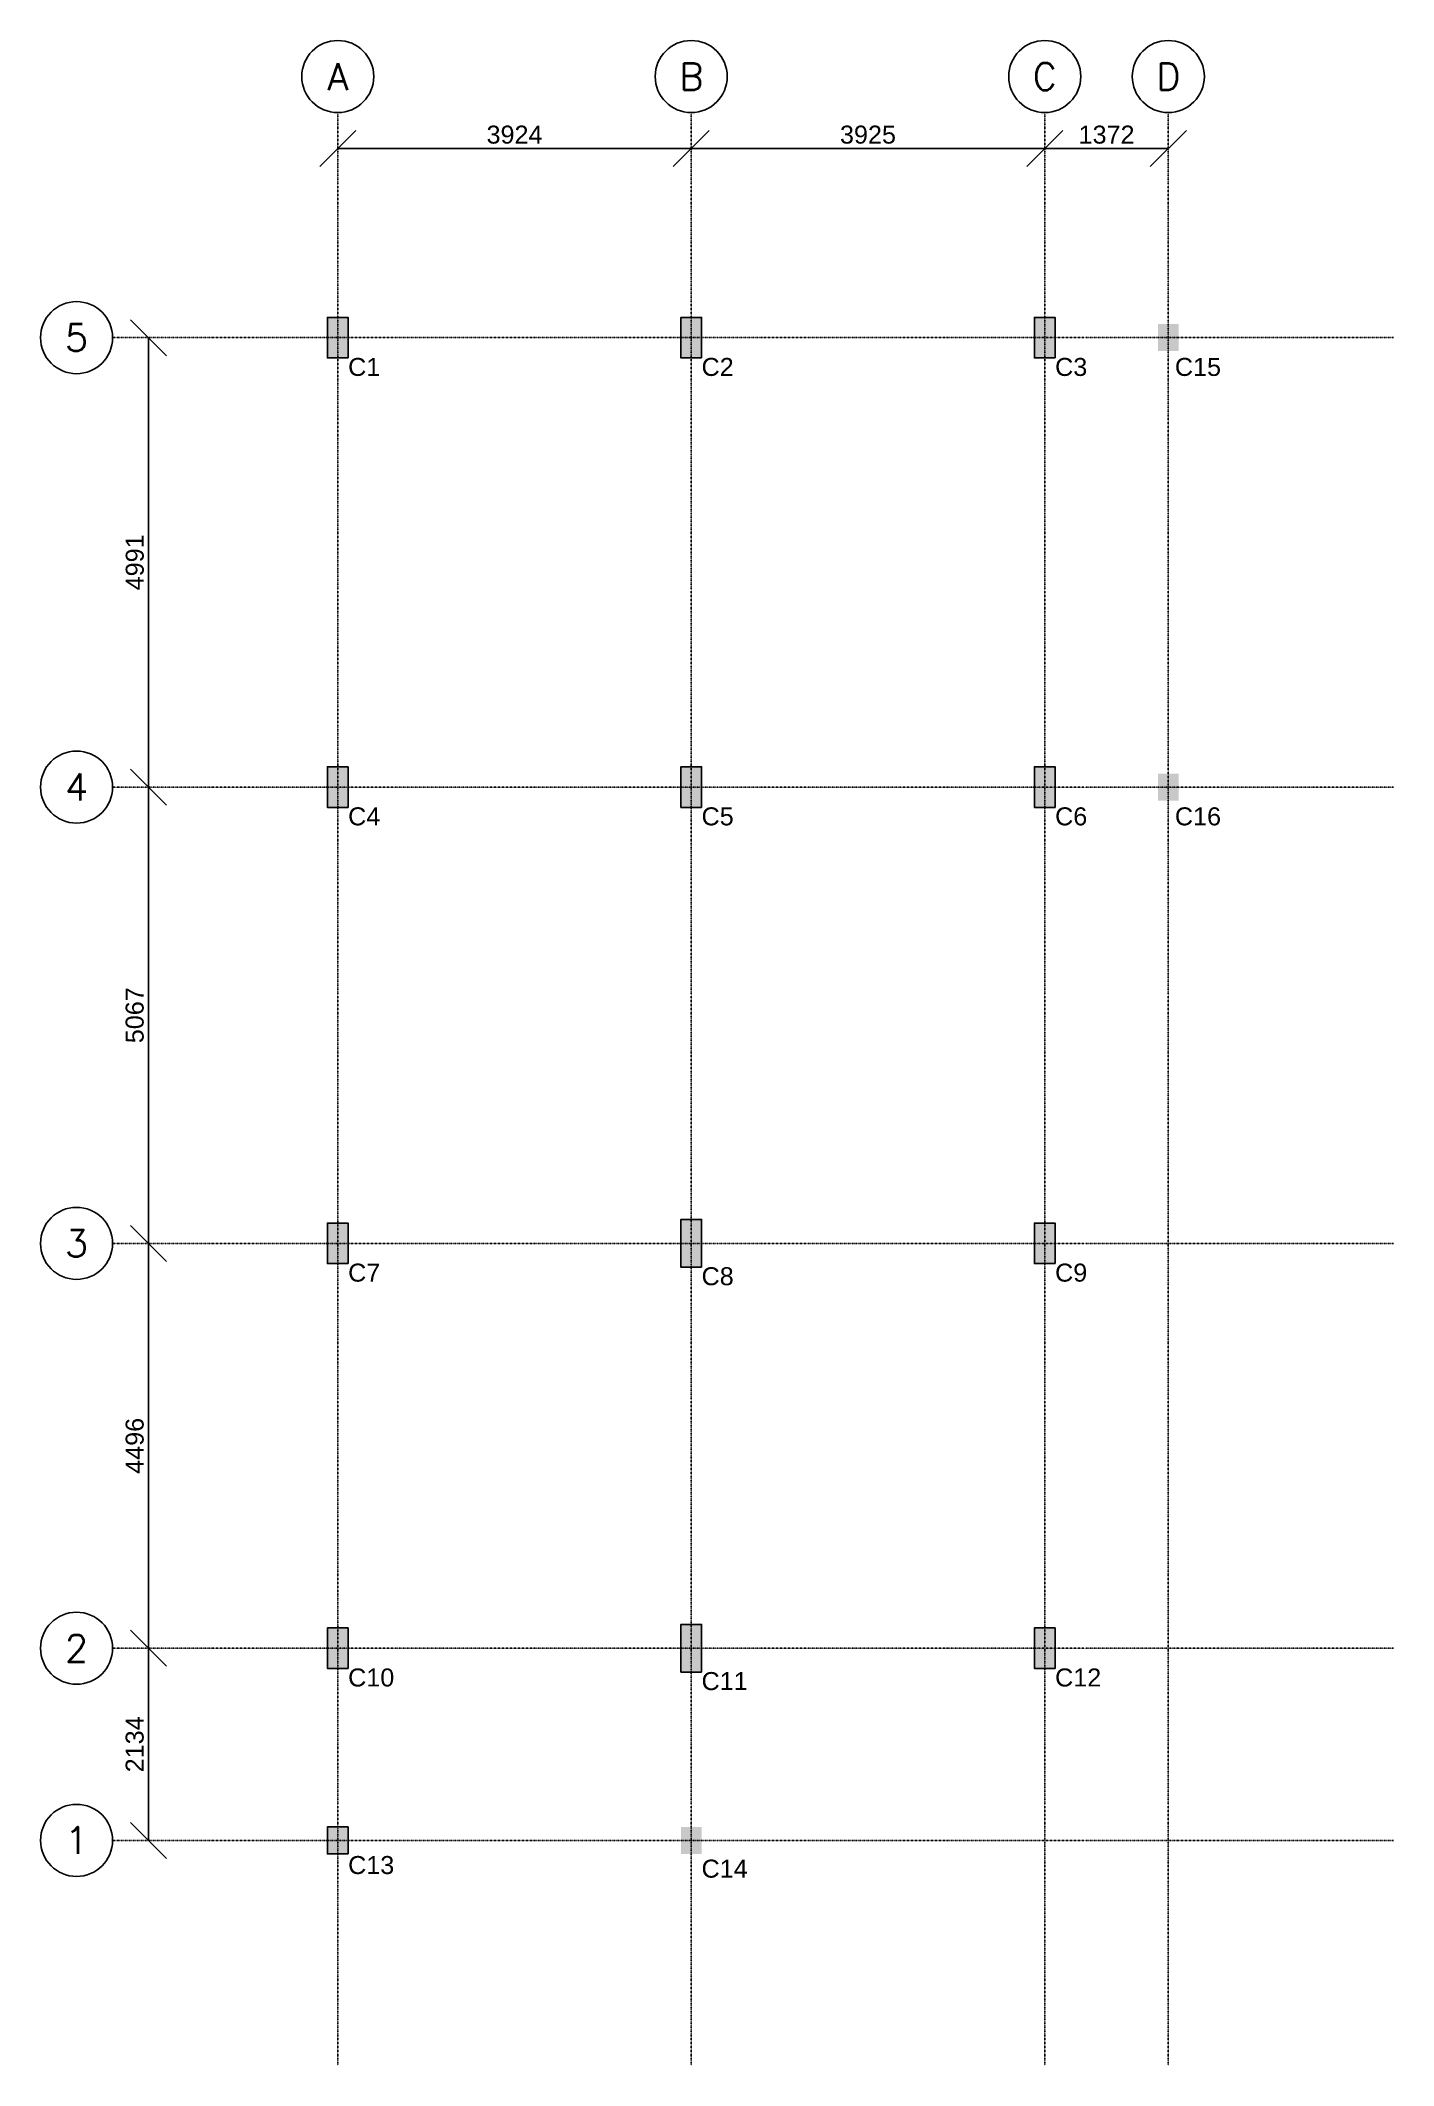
# Model space of a CAD drawing. Header units: inches. Extents: x -816171 to 9366335, y -450961 to 689132.
# Drawn here: x -320758 to -305737, y -6149 to 16339 of the extents above; entities that cross this region are included whole.
import ezdxf
from ezdxf.enums import TextEntityAlignment as Align

# ---------------------------------------------------------------- set-up
doc = ezdxf.new("R2010")
doc.units = ezdxf.units.IN
doc.header["$MEASUREMENT"] = 0
doc.linetypes.add('SCCenter', pattern=[1.2, 0.5, -0.3, 0.1, -0.3])
for name, color, linetype in [('Grid Line', 8, 'Continuous'), ('NonDuctileLevel-1981', 2, 'Continuous'), ('TxtLevel-1981', 7, 'Continuous')]:
    doc.layers.add(name, color=color, linetype=linetype)
doc.styles.add('SC-BBS2', font='SansSerif')
doc.styles.get("Standard").update_dxf_attribs({"font": 'txt.shx'})
doc.dimstyles.new('SCGridlineDim', dxfattribs={"dimtxt": 200, "dimasz": 0.18, "dimexe": 75, "dimexo": 75, "dimgap": 50, "dimtad": 1, "dimtoh": 1, "dimdec": 0, "dimzin": 0, "dimdsep": 46, "dimtxsty": 'SC-BBS2', "dimtsz": 200, "dimcen": 0.09, "dimclrd": 8, "dimclre": 8, "dimclrt": 31, "dimadec": 0, "dimazin": 0, "dimtfac": 1, "dimtdec": 0, "dimtix": 1, "dimtofl": 0, "dimtmove": 0, "dimatfit": 3, "dimfxl": 1, "dimtolj": 1, "dimtzin": 0, "dimarcsym": 0})

msp = doc.modelspace()

# ---------------------------------------------------------------- texts
at = {"layer": 'Grid Line'}
for s, p in [('A', (-317458.41171, 15939.42106)), ('B', (-313534.41171, 15939.42106)), ('C', (-309609.41171, 15939.42106)), ('D', (-308237.41171, 15939.42106)), ('5', (-320358.41171, 13039.42106)), ('4', (-320358.41171, 8048.42106)), ('3', (-320358.41171, 2981.42106)), ('2', (-320358.41171, -1514.57894)), ('1', (-320358.41171, -3648.57894))]:
    msp.add_text(s, height=300, dxfattribs=at).set_placement(p, align=Align.MIDDLE)
at = {"layer": 'TxtLevel-1981', "style": 'SC-BBS2'}
for s, p in [('C1', (-317343.41171, 12814.42106)), ('C2', (-313419.41171, 12814.42106)), ('C3', (-309494.41171, 12814.42106)), ('C15', (-308164.4338, 12814.42106)), ('C4', (-317343.41171, 7823.42106)), ('C5', (-313419.41171, 7823.42106)), ('C6', (-309494.41171, 7823.42106)), ('C16', (-308164.4338, 7823.42106)), ('C7', (-317343.41171, 2756.42106)), ('C8', (-313419.41171, 2716.42106)), ('C9', (-309494.41171, 2756.42106)), ('C10', (-317343.41171, -1739.57894)), ('C11', (-313419.41171, -1779.57894)), ('C12', (-309494.41171, -1739.57894)), ('C13', (-317343.41171, -3822.47895)), ('C14', (-313419.41171, -3862.47895))]:
    msp.add_text(s, height=200, dxfattribs=at).set_placement(p, align=Align.TOP_LEFT)

# ---------------------------------------------------------------- blocks, each defined once
blk = doc.blocks.new('*D3504')
at = {"layer": 'DEFPOINTS', "color": 0, "transparency": 16777216}
for p in [(-319558, -1515), (-319558, -1515), (-319558, -3649)]:
    blk.add_point(p, dxfattribs=at)
at = {"layer": 'Grid Line', "color": 8, "lineweight": -2, "transparency": 16777216}
for p, q in [((-319358, -1715), (-319758, -1315)), ((-319558, -3649), (-319558, -1515)), ((-319358, -3849), (-319758, -3449))]:
    blk.add_line(p, q, dxfattribs=at)
at = {"layer": 'Grid Line', "color": 31, "transparency": 16777216, "insert": (-319712, -2582), "char_height": 200, "attachment_point": 5, "rotation": 90, "style": 'SC-BBS2'}
blk.add_mtext('\\A1;2134', dxfattribs=at)
blk = doc.blocks.new('*D3505')
at = {"layer": 'DEFPOINTS', "color": 0, "transparency": 16777216}
for p in [(-319558, 2981), (-319558, 2981), (-319558, -1515)]:
    blk.add_point(p, dxfattribs=at)
at = {"layer": 'Grid Line', "color": 8, "lineweight": -2, "transparency": 16777216}
for p, q in [((-319358, 2781), (-319758, 3181)), ((-319558, -1515), (-319558, 2981)), ((-319358, -1715), (-319758, -1315))]:
    blk.add_line(p, q, dxfattribs=at)
at = {"layer": 'Grid Line', "color": 31, "transparency": 16777216, "insert": (-319712, 733), "char_height": 200, "attachment_point": 5, "rotation": 90, "style": 'SC-BBS2'}
blk.add_mtext('\\A1;4496', dxfattribs=at)
blk = doc.blocks.new('*D3506')
at = {"layer": 'DEFPOINTS', "color": 0, "transparency": 16777216}
for p in [(-319558, 8048), (-319558, 8048), (-319558, 2981)]:
    blk.add_point(p, dxfattribs=at)
at = {"layer": 'Grid Line', "color": 8, "lineweight": -2, "transparency": 16777216}
for p, q in [((-319358, 7848), (-319758, 8248)), ((-319558, 2981), (-319558, 8048)), ((-319358, 2781), (-319758, 3181))]:
    blk.add_line(p, q, dxfattribs=at)
at = {"layer": 'Grid Line', "color": 31, "transparency": 16777216, "insert": (-319712, 5515), "char_height": 200, "attachment_point": 5, "rotation": 90, "style": 'SC-BBS2'}
blk.add_mtext('\\A1;5067', dxfattribs=at)
blk = doc.blocks.new('*D3507')
at = {"layer": 'DEFPOINTS', "color": 0, "transparency": 16777216}
for p in [(-319558, 13039), (-319558, 13039), (-319558, 8048)]:
    blk.add_point(p, dxfattribs=at)
at = {"layer": 'Grid Line', "color": 8, "lineweight": -2, "transparency": 16777216}
for p, q in [((-319358, 12839), (-319758, 13239)), ((-319558, 8048), (-319558, 13039)), ((-319358, 7848), (-319758, 8248))]:
    blk.add_line(p, q, dxfattribs=at)
at = {"layer": 'Grid Line', "color": 31, "transparency": 16777216, "insert": (-319711, 10544), "char_height": 200, "attachment_point": 5, "rotation": 90, "style": 'SC-BBS2'}
blk.add_mtext('\\A1;4991', dxfattribs=at)
blk = doc.blocks.new('*D3508')
at = {"layer": 'DEFPOINTS', "color": 0, "transparency": 16777216}
for p in [(-317458, 15139), (-313534, 15139), (-313534, 15139)]:
    blk.add_point(p, dxfattribs=at)
at = {"layer": 'Grid Line', "color": 8, "lineweight": -2, "transparency": 16777216}
for p, q in [((-317658, 14939), (-317258, 15339)), ((-313734, 14939), (-313334, 15339)), ((-317458, 15139), (-313534, 15139))]:
    blk.add_line(p, q, dxfattribs=at)
at = {"layer": 'Grid Line', "color": 31, "transparency": 16777216, "insert": (-315496, 15293), "char_height": 200, "attachment_point": 5, "style": 'SC-BBS2'}
blk.add_mtext('\\A1;3924', dxfattribs=at)
blk = doc.blocks.new('*D3509')
at = {"layer": 'DEFPOINTS', "color": 0, "transparency": 16777216}
for p in [(-313534, 15139), (-309609, 15139), (-309609, 15139)]:
    blk.add_point(p, dxfattribs=at)
at = {"layer": 'Grid Line', "color": 8, "lineweight": -2, "transparency": 16777216}
for p, q in [((-313734, 14939), (-313334, 15339)), ((-309809, 14939), (-309409, 15339)), ((-313534, 15139), (-309609, 15139))]:
    blk.add_line(p, q, dxfattribs=at)
at = {"layer": 'Grid Line', "color": 31, "transparency": 16777216, "insert": (-311572, 15293), "char_height": 200, "attachment_point": 5, "style": 'SC-BBS2'}
blk.add_mtext('\\A1;3925', dxfattribs=at)
blk = doc.blocks.new('*D3510')
at = {"layer": 'DEFPOINTS', "color": 0, "transparency": 16777216}
for p in [(-309609, 15139), (-308237, 15139), (-308237, 15139)]:
    blk.add_point(p, dxfattribs=at)
at = {"layer": 'Grid Line', "color": 8, "lineweight": -2, "transparency": 16777216}
for p, q in [((-309809, 14939), (-309409, 15339)), ((-308437, 14939), (-308037, 15339)), ((-309609, 15139), (-308237, 15139))]:
    blk.add_line(p, q, dxfattribs=at)
at = {"layer": 'Grid Line', "color": 31, "transparency": 16777216, "insert": (-308923, 15293), "char_height": 200, "attachment_point": 5, "style": 'SC-BBS2'}
blk.add_mtext('\\A1;1372', dxfattribs=at)

# ---------------------------------------------------------------- dimensions: what is measured, and where the dimension line sits
at = {"layer": 'Grid Line'}
for p1, p2, text, picture, middle in [((-317458.41171, 15139.42106), (-313534.41171, 15139.42106), '3924', '*D3508', (-315496.41171, 15292.57607)), ((-313534.41171, 15139.42106), (-309609.41171, 15139.42106), '3925', '*D3509', (-311571.91171, 15292.57607)), ((-309609.41171, 15139.42106), (-308237.41171, 15139.42106), '1372', '*D3510', (-308923.41171, 15292.57607)), ((-319558.41171, 8048.42106), (-319558.41171, 13039.42106), '4991', '*D3507', (-319711.42955, 10543.92106)), ((-319558.41171, 2981.42106), (-319558.41171, 8048.42106), '5067', '*D3506', (-319711.56672, 5514.92106)), ((-319558.41171, -1514.57894), (-319558.41171, 2981.42106), '4496', '*D3505', (-319711.56672, 733.42106)), ((-319558.41171, -3648.57894), (-319558.41171, -1514.57894), '2134', '*D3504', (-319711.56672, -2581.57894))]:
    dim = msp.add_aligned_dim(p1=p1, p2=p2, distance=0, text=text, dimstyle='SCGridlineDim', dxfattribs=at)
    dim.commit()
    dim.dimension.update_dxf_attribs({"geometry": picture, "text_midpoint": middle})

# ---------------------------------------------------------------- hatches: boundary and pattern name
at = {"layer": 'NonDuctileLevel-1981'}
for points in [[(-317343.41171, 12814.42106), (-317573.41171, 12814.42106), (-317573.41171, 13264.42106), (-317343.41171, 13264.42106)], [(-313419.41171, 12814.42106), (-313649.41171, 12814.42106), (-313649.41171, 13264.42106), (-313419.41171, 13264.42106)], [(-309494.41171, 12814.42106), (-309724.41171, 12814.42106), (-309724.41171, 13264.42106), (-309494.41171, 13264.42106)], [(-317343.41171, 7823.42106), (-317573.41171, 7823.42106), (-317573.41171, 8273.42106), (-317343.41171, 8273.42106)], [(-313419.41171, 7823.42106), (-313649.41171, 7823.42106), (-313649.41171, 8273.42106), (-313419.41171, 8273.42106)], [(-309494.41171, 7823.42106), (-309724.41171, 7823.42106), (-309724.41171, 8273.42106), (-309494.41171, 8273.42106)], [(-317343.41171, 2756.42106), (-317573.41171, 2756.42106), (-317573.41171, 3206.42106), (-317343.41171, 3206.42106)], [(-313419.41171, 2716.42106), (-313649.41171, 2716.42106), (-313649.41171, 3246.42106), (-313419.41171, 3246.42106)], [(-309494.41171, 2756.42106), (-309724.41171, 2756.42106), (-309724.41171, 3206.42106), (-309494.41171, 3206.42106)], [(-317343.41171, -1739.57894), (-317573.41171, -1739.57894), (-317573.41171, -1289.57894), (-317343.41171, -1289.57894)], [(-313419.41171, -1779.57894), (-313649.41171, -1779.57894), (-313649.41171, -1249.57894), (-313419.41171, -1249.57894)], [(-309494.41171, -1739.57894), (-309724.41171, -1739.57894), (-309724.41171, -1289.57894), (-309494.41171, -1289.57894)]]:
    msp.add_hatch(color=256, dxfattribs=at).paths.add_polyline_path(points, flags=0)
for points in [[(-308122.41171, 12889.42106), (-308352.41171, 12889.42106), (-308352.41171, 13189.42106), (-308122.41171, 13189.42106)], [(-308122.41171, 7898.42106), (-308352.41171, 7898.42106), (-308352.41171, 8198.42106), (-308122.41171, 8198.42106)], [(-317343.41171, -3798.57894), (-317573.41171, -3798.57894), (-317573.41171, -3498.57894), (-317343.41171, -3498.57894)], [(-313419.41171, -3798.57894), (-313649.41171, -3798.57894), (-313649.41171, -3498.57894), (-313419.41171, -3498.57894)]]:
    msp.add_hatch(color=256, dxfattribs=at).paths.add_polyline_path(points)

# ---------------------------------------------------------------- linework, layer by layer
at = {"layer": 'Grid Line', "linetype": 'SCCenter'}
for p, q in [((-317458.41171, -6148.57894), (-317458.41171, 15539.42106)), ((-313534.41171, -6148.57894), (-313534.41171, 15539.42106)), ((-309609.41171, -6148.57894), (-309609.41171, 15539.42106)), ((-308237.41171, -6148.57894), (-308237.41171, 15539.42106)), ((-319958.41171, 13039.42106), (-305737.41171, 13039.42106)), ((-319958.41171, 8048.42106), (-305737.41171, 8048.42106)), ((-319958.41171, 2981.42106), (-305737.41171, 2981.42106)), ((-319958.41171, -1514.57894), (-305737.41171, -1514.57894)), ((-319958.41171, -3648.57894), (-305737.41171, -3648.57894))]:
    msp.add_line(p, q, dxfattribs=at)
at = {"layer": 'Grid Line'}
for centre in [(-317458.41171, 15939.42106), (-313534.41171, 15939.42106), (-309609.41171, 15939.42106), (-308237.41171, 15939.42106), (-320358.41171, 13039.42106), (-320358.41171, 8048.42106), (-320358.41171, 2981.42106), (-320358.41171, -1514.57894), (-320358.41171, -3648.57894)]:
    msp.add_circle(centre, 400, dxfattribs=at)
at = {"layer": 'NonDuctileLevel-1981'}
for points in [[(-317343.41171, 12814.42106), (-317573.41171, 12814.42106), (-317573.41171, 13264.42106), (-317343.41171, 13264.42106)], [(-313419.41171, 12814.42106), (-313649.41171, 12814.42106), (-313649.41171, 13264.42106), (-313419.41171, 13264.42106)], [(-309494.41171, 12814.42106), (-309724.41171, 12814.42106), (-309724.41171, 13264.42106), (-309494.41171, 13264.42106)], [(-317343.41171, 7823.42106), (-317573.41171, 7823.42106), (-317573.41171, 8273.42106), (-317343.41171, 8273.42106)], [(-313419.41171, 7823.42106), (-313649.41171, 7823.42106), (-313649.41171, 8273.42106), (-313419.41171, 8273.42106)], [(-309494.41171, 7823.42106), (-309724.41171, 7823.42106), (-309724.41171, 8273.42106), (-309494.41171, 8273.42106)], [(-317343.41171, 2756.42106), (-317573.41171, 2756.42106), (-317573.41171, 3206.42106), (-317343.41171, 3206.42106)], [(-313419.41171, 2716.42106), (-313649.41171, 2716.42106), (-313649.41171, 3246.42106), (-313419.41171, 3246.42106)], [(-309494.41171, 2756.42106), (-309724.41171, 2756.42106), (-309724.41171, 3206.42106), (-309494.41171, 3206.42106)], [(-317343.41171, -1739.57894), (-317573.41171, -1739.57894), (-317573.41171, -1289.57894), (-317343.41171, -1289.57894)], [(-313419.41171, -1779.57894), (-313649.41171, -1779.57894), (-313649.41171, -1249.57894), (-313419.41171, -1249.57894)], [(-309494.41171, -1739.57894), (-309724.41171, -1739.57894), (-309724.41171, -1289.57894), (-309494.41171, -1289.57894)], [(-317343.41171, -3798.57894), (-317573.41171, -3798.57894), (-317573.41171, -3498.57894), (-317343.41171, -3498.57894)]]:
    msp.add_lwpolyline(points, close=True, dxfattribs=at)

msp.set_redraw_order([(e.dxf.handle, doc.entitydb.next_handle()) for e in msp.query("TEXT MTEXT ATTDEF DIMENSION ARC_DIMENSION")])  # texts and dimensions are drawn at this point

doc.saveas('drawing.dxf')
